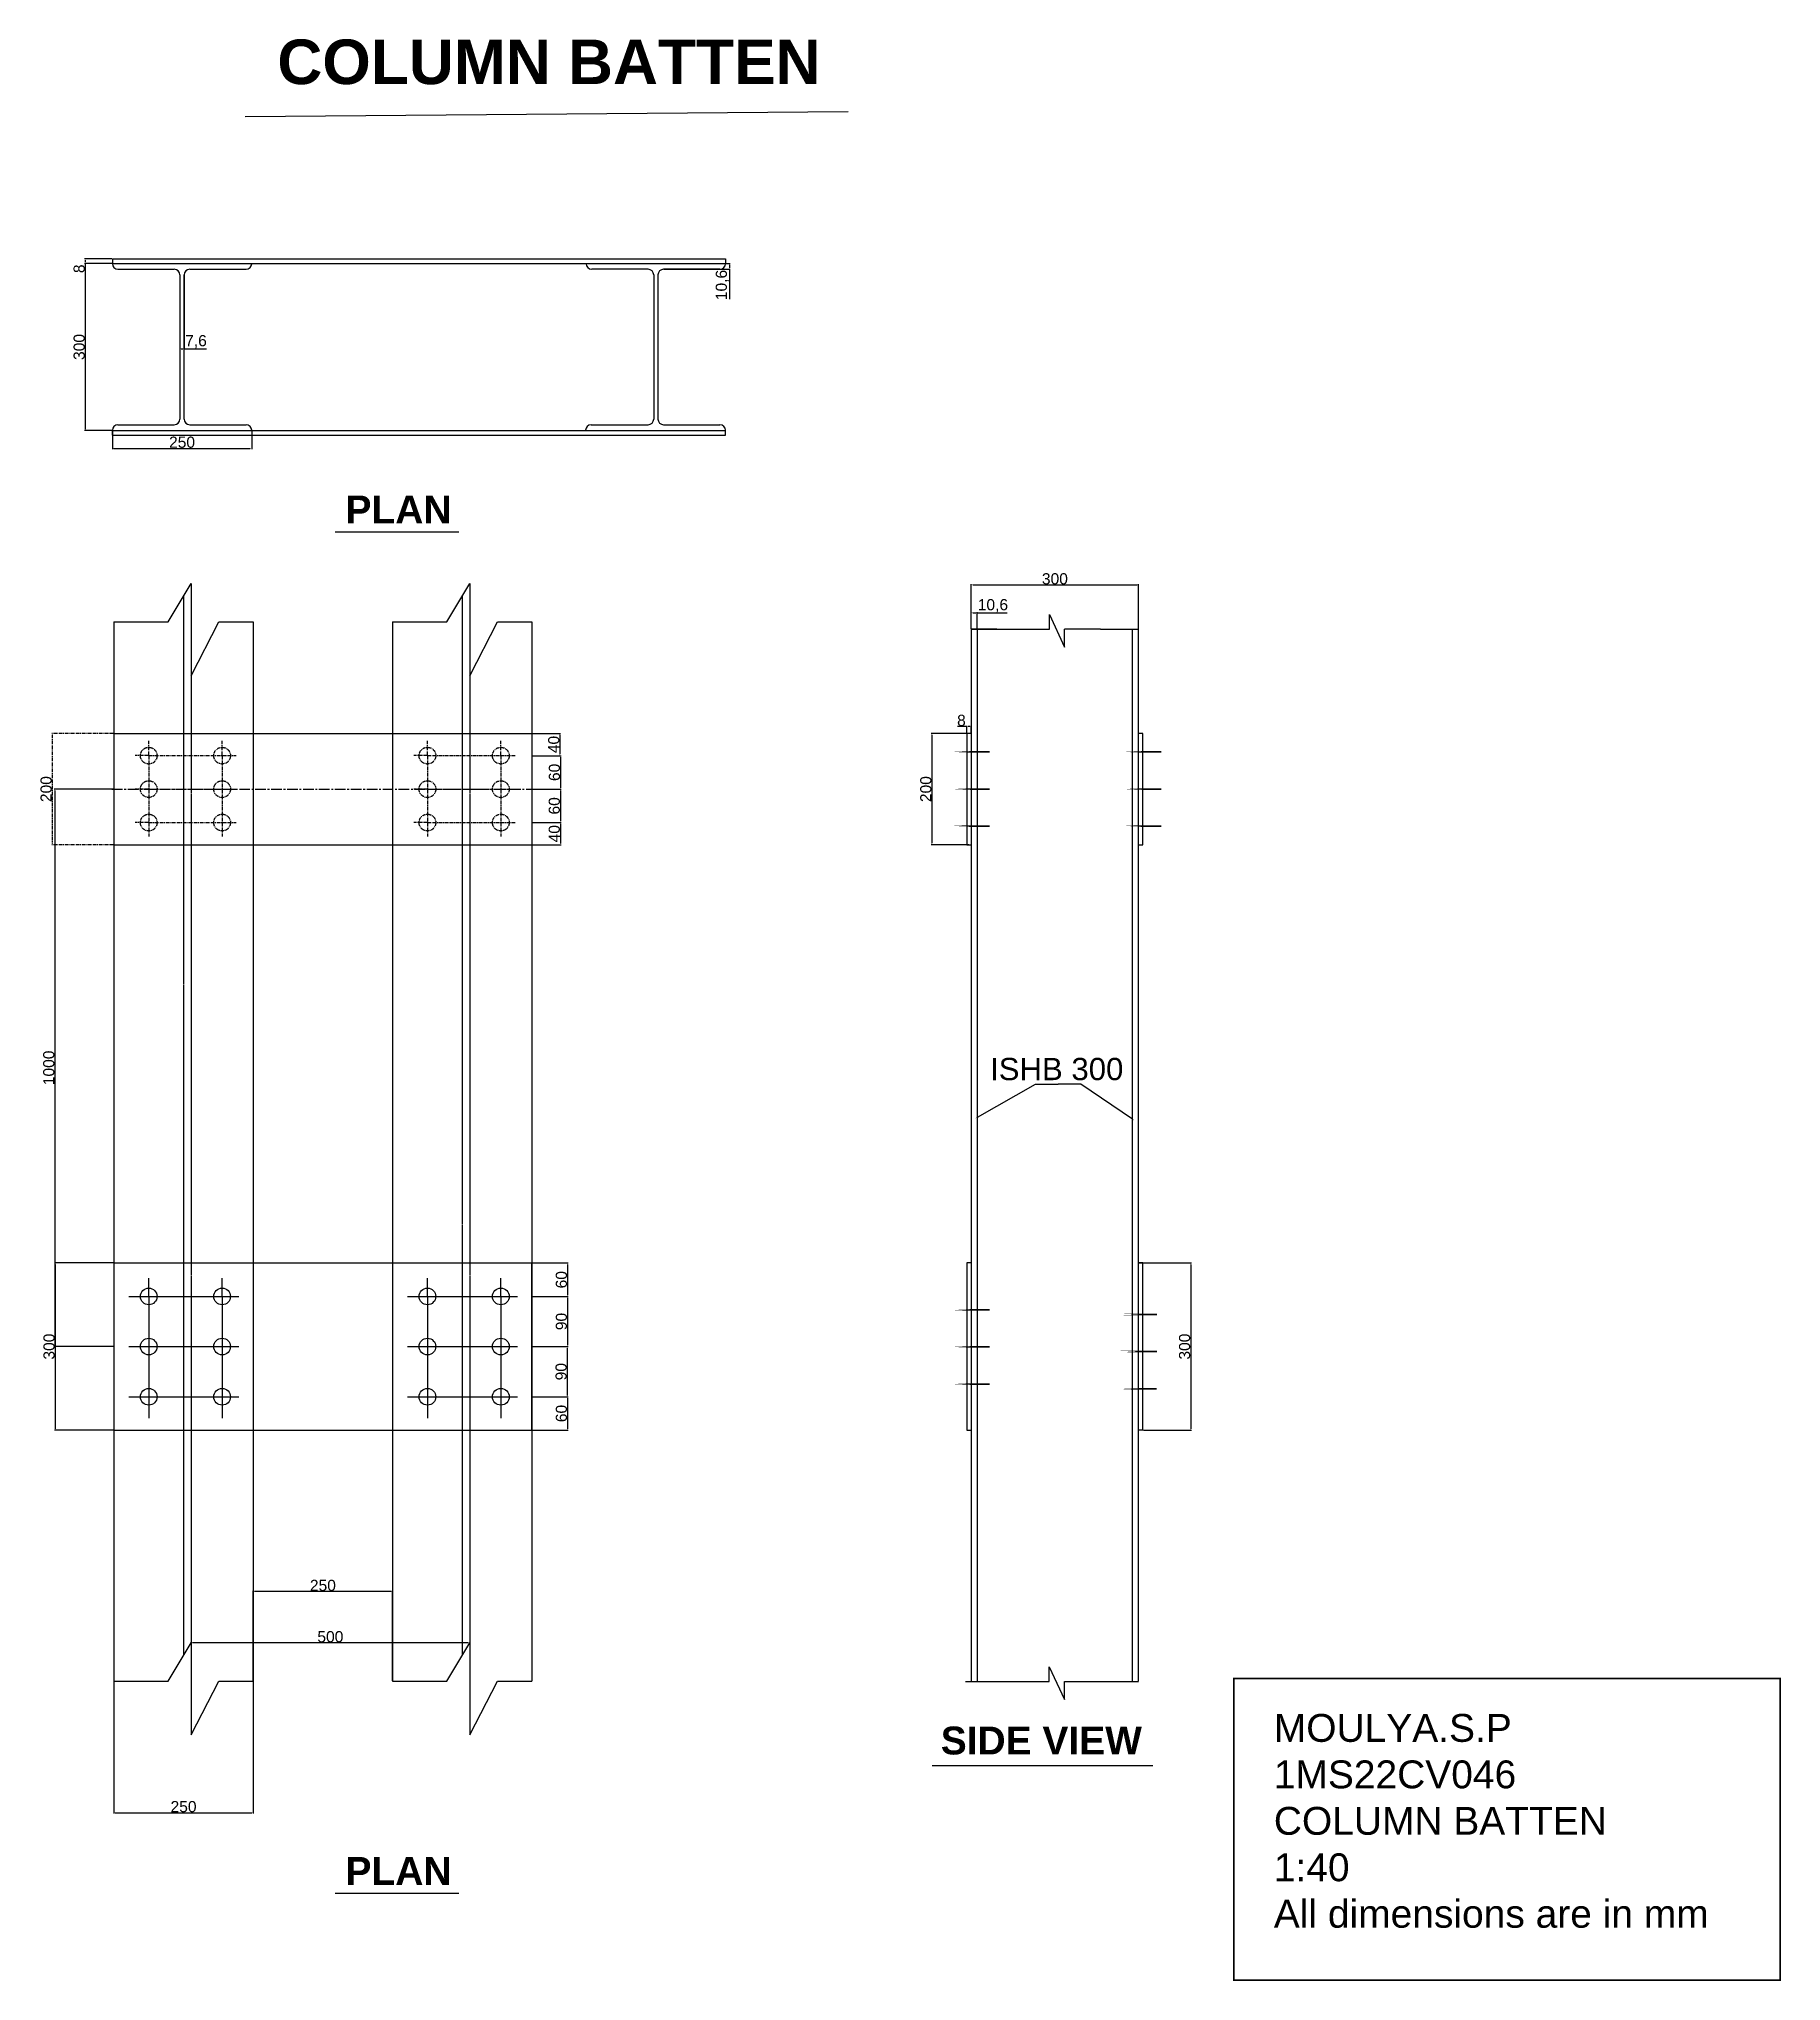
# Model space of a CAD drawing. Header units: millimetres. Extents: x 8616 to 52725, y 6697 to 10698.
# Drawn here: x 14877 to 18003, y 6913 to 10397 of the extents above; entities that cross this region are included whole.
import ezdxf
from ezdxf import colors
from ezdxf.entities.mleader import LeaderData, LeaderLine
from ezdxf.math import Vec2, Vec3

# ---------------------------------------------------------------- set-up
doc = ezdxf.new("R2010")
doc.units = ezdxf.units.MM
for name, pattern in [('ACAD_ISO02W100', [15, 12, -3]), ('CENTER', [50.8, 31.75, -6.35, 6.35, -6.35]), ('CENTER2', [28.575, 19.05, -3.175, 3.175, -3.175])]:
    doc.linetypes.add(name, pattern=pattern)
doc.layers.add('BEAM', color=255, linetype='Continuous')
doc.styles.get("Standard").update_dxf_attribs({"font": 'arial.ttf'})
doc.dimstyles.new('ISO-25', dxfattribs={"dimtxt": 20, "dimasz": 2.5, "dimexe": 1.25, "dimexo": 0.625, "dimtad": 1, "dimtxsty": 'Standard', "dimcen": 2.5, "dimadec": 0, "dimazin": 0, "dimtfac": 1, "dimtmove": 0, "dimatfit": 3, "dimfxl": 1, "dimarcsym": 0})

msp = doc.modelspace()

# ---------------------------------------------------------------- texts
at = {"ltscale": 0.8, "insert": (15304.705, 10395.437), "char_height": 80, "attachment_point": 1}
msp.add_mtext_dynamic_manual_height_columns('{\\fArial|b1|i0|c0|p34;COLUMN BATTEN }', width=3619.00866, gutter_width=12.5, heights=[0], dxfattribs=at)
at = {"ltscale": 0.2, "attachment_point": 1}
for s, width, insert, char_height in [('{\\fArial|b1|i0|c0|p34;PLAN}', 732.18672, (15426.947, 9577.337), 50), ('\\pxtc0;ISHB 300', 285.15829, (16583.316, 8568.723), 40), ('{\\fArial|b1|i0|c0|p34;SIDE VIEW}', 732.18672, (16494.822, 7369.227), 50), ('{\\fArial|b1|i0|c0|p34;PLAN}', 732.18672, (15426.947, 7135.272), 50)]:
    msp.add_mtext_dynamic_manual_height_columns(s, width=width, gutter_width=12.5, heights=[0], dxfattribs=dict(at, insert=insert, char_height=char_height))
at = {"layer": 'BEAM', "color": 18, "lineweight": 0, "true_color": 0x000000, "insert": (17092.342, 7391.859), "char_height": 50, "attachment_point": 1}
msp.add_mtext_dynamic_manual_height_columns('{\\C0;MOULYA.S.P\\P1MS22CV046\\PCOLUMN BATTEN\\P1:40\\PAll dimensions are in mm}', width=1622.67298, gutter_width=50, heights=[0], dxfattribs=at)

# ---------------------------------------------------------------- blocks, each defined once
blk = doc.blocks.new('*D25')
at = {"color": 0, "lineweight": -2, "ltscale": 0.8, "transparency": 16777216}
for p, q in [((15008.7, 9693.3), (15008.7, 9660.9)), ((15258.7, 9693.3), (15258.7, 9660.9)), ((15011.2, 9662.1), (15256.2, 9662.1))]:
    blk.add_line(p, q, dxfattribs=at)
at = {"color": 0, "ltscale": 0.8, "transparency": 16777216}
for points in [[(15011.2, 9662.5), (15011.2, 9661.7), (15008.7, 9662.1)], [(15256.2, 9662.5), (15256.2, 9661.7), (15258.7, 9662.1)]]:
    blk.add_solid(points, dxfattribs=at)
at = {"layer": 'Defpoints', "color": 0, "ltscale": 0.8, "transparency": 16777216}
for p in [(15008.7, 9693.9), (15258.7, 9693.9), (15258.7, 9662.1)]:
    blk.add_point(p, dxfattribs=at)
at = {"color": 0, "ltscale": 0.8, "transparency": 16777216, "insert": (15133.7, 9673), "char_height": 20, "attachment_point": 5}
blk.add_mtext('250', dxfattribs=at)
blk = doc.blocks.new('*D26')
at = {"color": 0, "lineweight": -2, "ltscale": 0.8, "transparency": 16777216}
for p, q in [((15008, 9993.9), (14958.8, 9993.9)), ((14960.1, 9991.4), (14960.1, 9696.4)), ((15008, 9693.9), (14958.8, 9693.9))]:
    blk.add_line(p, q, dxfattribs=at)
at = {"color": 0, "ltscale": 0.8, "transparency": 16777216}
for points in [[(14959.7, 9991.4), (14960.5, 9991.4), (14960.1, 9993.9)], [(14959.7, 9696.4), (14960.5, 9696.4), (14960.1, 9693.9)]]:
    blk.add_solid(points, dxfattribs=at)
at = {"layer": 'Defpoints', "color": 0, "ltscale": 0.8, "transparency": 16777216}
for p in [(15008.7, 9993.9), (14960.1, 9693.9), (15008.7, 9693.9)]:
    blk.add_point(p, dxfattribs=at)
at = {"color": 0, "ltscale": 0.8, "transparency": 16777216, "insert": (14949.2, 9843.9), "char_height": 20, "attachment_point": 5, "rotation": 90}
blk.add_mtext('300', dxfattribs=at)
blk = doc.blocks.new('*D27')
at = {"color": 0, "lineweight": -2, "ltscale": 0.8, "transparency": 16777216}
for p, q in [((15008, 10001.9), (14958.8, 10001.9)), ((14960.1, 9999.4), (14960.1, 9996.4)), ((15008, 9993.9), (14958.8, 9993.9)), ((14960.1, 9993.9), (14960.1, 9977))]:
    blk.add_line(p, q, dxfattribs=at)
at = {"color": 0, "ltscale": 0.8, "transparency": 16777216}
for points in [[(14959.7, 9999.4), (14960.5, 9999.4), (14960.1, 10001.9)], [(14959.7, 9996.4), (14960.5, 9996.4), (14960.1, 9993.9)]]:
    blk.add_solid(points, dxfattribs=at)
at = {"layer": 'Defpoints', "color": 0, "ltscale": 0.8, "transparency": 16777216}
for p in [(15008.7, 10001.9), (14960.1, 9993.9), (15008.7, 9993.9)]:
    blk.add_point(p, dxfattribs=at)
at = {"color": 0, "ltscale": 0.8, "transparency": 16777216, "insert": (14949.2, 9984.2), "char_height": 20, "attachment_point": 5, "rotation": 90}
blk.add_mtext('8', dxfattribs=at)
blk = doc.blocks.new('*D28')
at = {"color": 0, "lineweight": -2, "ltscale": 0.8, "transparency": 16777216}
for p, q in [((15129.9, 9972.7), (15129.9, 9839.5)), ((15137.5, 9972.7), (15137.5, 9839.5)), ((15132.4, 9840.8), (15135, 9840.8)), ((15137.5, 9840.8), (15177.4, 9840.8))]:
    blk.add_line(p, q, dxfattribs=at)
at = {"color": 0, "ltscale": 0.8, "transparency": 16777216}
for points in [[(15132.4, 9841.2), (15132.4, 9840.3), (15129.9, 9840.8)], [(15135, 9841.2), (15135, 9840.3), (15137.5, 9840.8)]]:
    blk.add_solid(points, dxfattribs=at)
at = {"layer": 'Defpoints', "color": 0, "ltscale": 0.8, "transparency": 16777216}
for p in [(15129.9, 9973.3), (15137.5, 9973.3), (15137.5, 9840.8)]:
    blk.add_point(p, dxfattribs=at)
at = {"color": 0, "ltscale": 0.8, "transparency": 16777216, "insert": (15158.7, 9853.4), "char_height": 20, "attachment_point": 5}
blk.add_mtext('7,6', dxfattribs=at)
blk = doc.blocks.new('*D29')
at = {"color": 0, "lineweight": -2, "ltscale": 0.8, "transparency": 16777216}
for p, q in [((15997.1, 9993.9), (16116.9, 9993.9)), ((15998.1, 9983.3), (16116.9, 9983.3)), ((16115.6, 9991.4), (16115.6, 9985.8)), ((16115.6, 9983.3), (16115.6, 9929.5))]:
    blk.add_line(p, q, dxfattribs=at)
at = {"color": 0, "ltscale": 0.8, "transparency": 16777216}
for points in [[(16115.2, 9991.4), (16116.1, 9991.4), (16115.6, 9993.9)], [(16115.2, 9985.8), (16116.1, 9985.8), (16115.6, 9983.3)]]:
    blk.add_solid(points, dxfattribs=at)
at = {"layer": 'Defpoints', "color": 0, "ltscale": 0.8, "transparency": 16777216}
for p in [(15996.5, 9993.9), (15997.5, 9983.3), (16115.6, 9983.3)]:
    blk.add_point(p, dxfattribs=at)
at = {"color": 0, "ltscale": 0.8, "transparency": 16777216, "insert": (16103, 9955.1), "char_height": 20, "attachment_point": 5, "rotation": 90}
blk.add_mtext('10,6', dxfattribs=at)
blk = doc.blocks.new('*D30')
at = {"color": 0, "lineweight": -2, "ltscale": 0.2, "transparency": 16777216}
for p, q in [((16549.6, 9338.6), (16549.6, 9418.4)), ((16552.1, 9417.2), (16847.1, 9417.2)), ((16849.6, 9338.6), (16849.6, 9418.4))]:
    blk.add_line(p, q, dxfattribs=at)
at = {"color": 0, "ltscale": 0.2, "transparency": 16777216}
for points in [[(16552.1, 9417.6), (16552.1, 9416.8), (16549.6, 9417.2)], [(16847.1, 9417.6), (16847.1, 9416.8), (16849.6, 9417.2)]]:
    blk.add_solid(points, dxfattribs=at)
at = {"layer": 'Defpoints', "color": 0, "ltscale": 0.2, "transparency": 16777216}
for p in [(16849.6, 9417.2), (16549.6, 9338), (16849.6, 9338)]:
    blk.add_point(p, dxfattribs=at)
at = {"color": 0, "ltscale": 0.2, "transparency": 16777216, "insert": (16699.6, 9428), "char_height": 20, "attachment_point": 5}
blk.add_mtext('300', dxfattribs=at)
blk = doc.blocks.new('*D31')
at = {"color": 0, "linetype": 'ACAD_ISO02W100', "lineweight": -2, "ltscale": 0.2, "transparency": 16777216}
for p, q in [((16541, 9150.8), (16477.7, 9150.8)), ((16479, 9148.3), (16479, 8953.3)), ((16545, 8950.8), (16477.7, 8950.8))]:
    blk.add_line(p, q, dxfattribs=at)
at = {"color": 0, "linetype": 'ACAD_ISO02W100', "ltscale": 0.2, "transparency": 16777216}
for points in [[(16478.6, 9148.3), (16479.4, 9148.3), (16479, 9150.8)], [(16478.6, 8953.3), (16479.4, 8953.3), (16479, 8950.8)]]:
    blk.add_solid(points, dxfattribs=at)
at = {"layer": 'Defpoints', "color": 0, "linetype": 'ACAD_ISO02W100', "ltscale": 0.2, "transparency": 16777216}
for p in [(16541.6, 9150.8), (16479, 8950.8), (16545.6, 8950.8)]:
    blk.add_point(p, dxfattribs=at)
at = {"color": 0, "linetype": 'ACAD_ISO02W100', "ltscale": 0.2, "transparency": 16777216, "insert": (16468.1, 9050.8), "char_height": 20, "attachment_point": 5, "rotation": 90}
blk.add_mtext('200', dxfattribs=at)
blk = doc.blocks.new('*D32')
at = {"color": 0, "lineweight": -2, "ltscale": 0.2, "transparency": 16777216}
for p, q in [((16850.3, 8200.8), (16944.5, 8200.8)), ((16943.3, 8198.3), (16943.3, 7903.3)), ((16858.3, 7900.8), (16944.5, 7900.8))]:
    blk.add_line(p, q, dxfattribs=at)
at = {"color": 0, "ltscale": 0.2, "transparency": 16777216}
for points in [[(16942.9, 8198.3), (16943.7, 8198.3), (16943.3, 8200.8)], [(16942.9, 7903.3), (16943.7, 7903.3), (16943.3, 7900.8)]]:
    blk.add_solid(points, dxfattribs=at)
at = {"layer": 'Defpoints', "color": 0, "ltscale": 0.2, "transparency": 16777216}
for p in [(16849.6, 8200.8), (16857.6, 7900.8), (16943.3, 7900.8)]:
    blk.add_point(p, dxfattribs=at)
at = {"color": 0, "ltscale": 0.2, "transparency": 16777216, "insert": (16932.4, 8050.8), "char_height": 20, "attachment_point": 5, "rotation": 90}
blk.add_mtext('300', dxfattribs=at)
blk = doc.blocks.new('*D33')
at = {"color": 0, "lineweight": -2, "ltscale": 0.2, "transparency": 16777216}
for p, q in [((16549.6, 9338.6), (16549.6, 9368.4)), ((16552.1, 9367.2), (16557.7, 9367.2)), ((16560.2, 9338.6), (16560.2, 9368.4)), ((16560.2, 9367.2), (16614, 9367.2))]:
    blk.add_line(p, q, dxfattribs=at)
at = {"color": 0, "ltscale": 0.2, "transparency": 16777216}
for points in [[(16552.1, 9367.6), (16552.1, 9366.7), (16549.6, 9367.2)], [(16557.7, 9367.6), (16557.7, 9366.7), (16560.2, 9367.2)]]:
    blk.add_solid(points, dxfattribs=at)
at = {"layer": 'Defpoints', "color": 0, "ltscale": 0.2, "transparency": 16777216}
for p in [(16549.6, 9338), (16560.2, 9367.2), (16560.2, 9338)]:
    blk.add_point(p, dxfattribs=at)
at = {"color": 0, "ltscale": 0.2, "transparency": 16777216, "insert": (16588.4, 9379.8), "char_height": 20, "attachment_point": 5}
blk.add_mtext('10,6', dxfattribs=at)
blk = doc.blocks.new('*D34')
at = {"color": 0, "lineweight": -2, "ltscale": 0.2, "transparency": 16777216}
for p, q in [((16541.6, 9163.2), (16524.7, 9163.2)), ((16541.6, 9151.5), (16541.6, 9164.4)), ((16547.1, 9163.2), (16544.1, 9163.2)), ((16549.6, 9151.5), (16549.6, 9164.4))]:
    blk.add_line(p, q, dxfattribs=at)
at = {"color": 0, "ltscale": 0.2, "transparency": 16777216}
for points in [[(16544.1, 9163.6), (16544.1, 9162.8), (16541.6, 9163.2)], [(16547.1, 9163.6), (16547.1, 9162.8), (16549.6, 9163.2)]]:
    blk.add_solid(points, dxfattribs=at)
at = {"layer": 'Defpoints', "color": 0, "ltscale": 0.2, "transparency": 16777216}
for p in [(16541.6, 9163.2), (16541.6, 9150.8), (16549.6, 9150.8)]:
    blk.add_point(p, dxfattribs=at)
at = {"color": 0, "ltscale": 0.2, "transparency": 16777216, "insert": (16531.9, 9174), "char_height": 20, "attachment_point": 5}
blk.add_mtext('8', dxfattribs=at)
blk = doc.blocks.new('*D35')
at = {"color": 0, "lineweight": -2, "ltscale": 0.2, "transparency": 16777216}
for p, q in [((15762, 9150.8), (15812.7, 9150.8)), ((15811.4, 9148.3), (15811.4, 9113.3)), ((15762, 9110.8), (15812.7, 9110.8))]:
    blk.add_line(p, q, dxfattribs=at)
at = {"color": 0, "ltscale": 0.2, "transparency": 16777216}
for points in [[(15811, 9148.3), (15811.9, 9148.3), (15811.4, 9150.8)], [(15811, 9113.3), (15811.9, 9113.3), (15811.4, 9110.8)]]:
    blk.add_solid(points, dxfattribs=at)
at = {"layer": 'Defpoints', "color": 0, "ltscale": 0.2, "transparency": 16777216}
for p in [(15761.4, 9150.8), (15761.4, 9110.8), (15811.4, 9110.8)]:
    blk.add_point(p, dxfattribs=at)
at = {"color": 0, "ltscale": 0.2, "transparency": 16777216, "insert": (15800.6, 9130.8), "char_height": 20, "attachment_point": 5, "rotation": 90}
blk.add_mtext('40', dxfattribs=at)
blk = doc.blocks.new('*D36')
at = {"color": 0, "lineweight": -2, "ltscale": 0.2, "transparency": 16777216}
for p, q in [((15762, 9110.8), (15813.9, 9110.8)), ((15812.7, 9108.3), (15812.7, 9053.3)), ((15762, 9050.8), (15813.9, 9050.8))]:
    blk.add_line(p, q, dxfattribs=at)
at = {"color": 0, "ltscale": 0.2, "transparency": 16777216}
for points in [[(15812.3, 9108.3), (15813.1, 9108.3), (15812.7, 9110.8)], [(15812.3, 9053.3), (15813.1, 9053.3), (15812.7, 9050.8)]]:
    blk.add_solid(points, dxfattribs=at)
at = {"layer": 'Defpoints', "color": 0, "ltscale": 0.2, "transparency": 16777216}
for p in [(15761.4, 9110.8), (15761.4, 9050.8), (15812.7, 9050.8)]:
    blk.add_point(p, dxfattribs=at)
at = {"color": 0, "ltscale": 0.2, "transparency": 16777216, "insert": (15801.8, 9080.8), "char_height": 20, "attachment_point": 5, "rotation": 90}
blk.add_mtext('60', dxfattribs=at)
blk = doc.blocks.new('*D37')
at = {"color": 0, "lineweight": -2, "ltscale": 0.2, "transparency": 16777216}
for p, q in [((15762, 9050.8), (15813.7, 9050.8)), ((15812.4, 9048.3), (15812.4, 8993.3)), ((15762, 8990.8), (15813.7, 8990.8))]:
    blk.add_line(p, q, dxfattribs=at)
at = {"color": 0, "ltscale": 0.2, "transparency": 16777216}
for points in [[(15812, 9048.3), (15812.8, 9048.3), (15812.4, 9050.8)], [(15812, 8993.3), (15812.8, 8993.3), (15812.4, 8990.8)]]:
    blk.add_solid(points, dxfattribs=at)
at = {"layer": 'Defpoints', "color": 0, "ltscale": 0.2, "transparency": 16777216}
for p in [(15761.4, 9050.8), (15761.4, 8990.8), (15812.4, 8990.8)]:
    blk.add_point(p, dxfattribs=at)
at = {"color": 0, "ltscale": 0.2, "transparency": 16777216, "insert": (15801.6, 9020.8), "char_height": 20, "attachment_point": 5, "rotation": 90}
blk.add_mtext('60', dxfattribs=at)
blk = doc.blocks.new('*D38')
at = {"color": 0, "lineweight": -2, "ltscale": 0.2, "transparency": 16777216}
for p, q in [((15762, 8990.8), (15813.7, 8990.8)), ((15812.4, 8988.3), (15812.4, 8953.3)), ((15762, 8950.8), (15813.7, 8950.8))]:
    blk.add_line(p, q, dxfattribs=at)
at = {"color": 0, "ltscale": 0.2, "transparency": 16777216}
for points in [[(15812, 8988.3), (15812.8, 8988.3), (15812.4, 8990.8)], [(15812, 8953.3), (15812.8, 8953.3), (15812.4, 8950.8)]]:
    blk.add_solid(points, dxfattribs=at)
at = {"layer": 'Defpoints', "color": 0, "ltscale": 0.2, "transparency": 16777216}
for p in [(15761.4, 8990.8), (15761.4, 8950.8), (15812.4, 8950.8)]:
    blk.add_point(p, dxfattribs=at)
at = {"color": 0, "ltscale": 0.2, "transparency": 16777216, "insert": (15801.6, 8970.8), "char_height": 20, "attachment_point": 5, "rotation": 90}
blk.add_mtext('40', dxfattribs=at)
blk = doc.blocks.new('*D39')
at = {"color": 0, "lineweight": -2, "ltscale": 0.2, "transparency": 16777216}
for p, q in [((15762, 8200.8), (15826.4, 8200.8)), ((15825.1, 8198.3), (15825.1, 8143.3)), ((15762, 8140.8), (15826.4, 8140.8))]:
    blk.add_line(p, q, dxfattribs=at)
at = {"color": 0, "ltscale": 0.2, "transparency": 16777216}
for points in [[(15824.7, 8198.3), (15825.5, 8198.3), (15825.1, 8200.8)], [(15824.7, 8143.3), (15825.5, 8143.3), (15825.1, 8140.8)]]:
    blk.add_solid(points, dxfattribs=at)
at = {"layer": 'Defpoints', "color": 0, "ltscale": 0.2, "transparency": 16777216}
for p in [(15761.4, 8200.8), (15761.4, 8140.8), (15825.1, 8140.8)]:
    blk.add_point(p, dxfattribs=at)
at = {"color": 0, "ltscale": 0.2, "transparency": 16777216, "insert": (15814.3, 8170.8), "char_height": 20, "attachment_point": 5, "rotation": 90}
blk.add_mtext('60', dxfattribs=at)
blk = doc.blocks.new('*D40')
at = {"color": 0, "lineweight": -2, "ltscale": 0.2, "transparency": 16777216}
for p, q in [((15762, 8140.8), (15826.4, 8140.8)), ((15825.1, 8138.3), (15825.1, 8053.3)), ((15762, 8050.8), (15826.4, 8050.8))]:
    blk.add_line(p, q, dxfattribs=at)
at = {"color": 0, "ltscale": 0.2, "transparency": 16777216}
for points in [[(15824.7, 8138.3), (15825.5, 8138.3), (15825.1, 8140.8)], [(15824.7, 8053.3), (15825.5, 8053.3), (15825.1, 8050.8)]]:
    blk.add_solid(points, dxfattribs=at)
at = {"layer": 'Defpoints', "color": 0, "ltscale": 0.2, "transparency": 16777216}
for p in [(15761.4, 8140.8), (15761.4, 8050.8), (15825.1, 8050.8)]:
    blk.add_point(p, dxfattribs=at)
at = {"color": 0, "ltscale": 0.2, "transparency": 16777216, "insert": (15814.3, 8095.8), "char_height": 20, "attachment_point": 5, "rotation": 90}
blk.add_mtext('90', dxfattribs=at)
blk = doc.blocks.new('*D41')
at = {"color": 0, "lineweight": -2, "ltscale": 0.2, "transparency": 16777216}
for p, q in [((15762, 8050.8), (15825.9, 8050.8)), ((15824.7, 8048.3), (15824.7, 7963.3)), ((15762, 7960.8), (15825.9, 7960.8))]:
    blk.add_line(p, q, dxfattribs=at)
at = {"color": 0, "ltscale": 0.2, "transparency": 16777216}
for points in [[(15824.2, 8048.3), (15825.1, 8048.3), (15824.7, 8050.8)], [(15824.2, 7963.3), (15825.1, 7963.3), (15824.7, 7960.8)]]:
    blk.add_solid(points, dxfattribs=at)
at = {"layer": 'Defpoints', "color": 0, "ltscale": 0.2, "transparency": 16777216}
for p in [(15761.4, 8050.8), (15761.4, 7960.8), (15824.7, 7960.8)]:
    blk.add_point(p, dxfattribs=at)
at = {"color": 0, "ltscale": 0.2, "transparency": 16777216, "insert": (15813.8, 8005.8), "char_height": 20, "attachment_point": 5, "rotation": 90}
blk.add_mtext('90', dxfattribs=at)
blk = doc.blocks.new('*D42')
at = {"color": 0, "lineweight": -2, "ltscale": 0.2, "transparency": 16777216}
for p, q in [((15762, 7960.8), (15826.3, 7960.8)), ((15825.1, 7958.3), (15825.1, 7903.3)), ((15762, 7900.8), (15826.3, 7900.8))]:
    blk.add_line(p, q, dxfattribs=at)
at = {"color": 0, "ltscale": 0.2, "transparency": 16777216}
for points in [[(15824.7, 7958.3), (15825.5, 7958.3), (15825.1, 7960.8)], [(15824.7, 7903.3), (15825.5, 7903.3), (15825.1, 7900.8)]]:
    blk.add_solid(points, dxfattribs=at)
at = {"layer": 'Defpoints', "color": 0, "ltscale": 0.2, "transparency": 16777216}
for p in [(15761.4, 7960.8), (15761.4, 7900.8), (15825.1, 7900.8)]:
    blk.add_point(p, dxfattribs=at)
at = {"color": 0, "ltscale": 0.2, "transparency": 16777216, "insert": (15814.3, 7930.8), "char_height": 20, "attachment_point": 5, "rotation": 90}
blk.add_mtext('60', dxfattribs=at)
blk = doc.blocks.new('*D43')
at = {"color": 0, "lineweight": -2, "ltscale": 0.2, "transparency": 16777216}
for p, q in [((15011.4, 7450.2), (15011.4, 7213.4)), ((15261.4, 7450.2), (15261.4, 7213.4)), ((15013.9, 7214.7), (15258.9, 7214.7))]:
    blk.add_line(p, q, dxfattribs=at)
at = {"color": 0, "ltscale": 0.2, "transparency": 16777216}
for points in [[(15013.9, 7215.1), (15013.9, 7214.3), (15011.4, 7214.7)], [(15258.9, 7215.1), (15258.9, 7214.3), (15261.4, 7214.7)]]:
    blk.add_solid(points, dxfattribs=at)
at = {"layer": 'Defpoints', "color": 0, "ltscale": 0.2, "transparency": 16777216}
for p in [(15011.4, 7450.8), (15261.4, 7450.8), (15261.4, 7214.7)]:
    blk.add_point(p, dxfattribs=at)
at = {"color": 0, "ltscale": 0.2, "transparency": 16777216, "insert": (15136.4, 7225.5), "char_height": 20, "attachment_point": 5}
blk.add_mtext('250', dxfattribs=at)
blk = doc.blocks.new('*U44')
at = {"color": 0, "linetype": 'ACAD_ISO02W100', "ltscale": 0.2, "transparency": 16777216}
blk.add_line((0, 996.1), (0, -903.8), dxfattribs=at)
blk = doc.blocks.new('*U45')
at = {"color": 0, "linetype": 'ACAD_ISO02W100', "ltscale": 0.2, "transparency": 16777216}
blk.add_line((0, 995.8), (0, -903.9), dxfattribs=at)
blk = doc.blocks.new('*U46')
at = {"color": 0, "linetype": 'ACAD_ISO02W100', "ltscale": 0.2, "transparency": 16777216}
blk.add_line((0, 995.8), (0, -903.9), dxfattribs=at)
blk = doc.blocks.new('*U47')
at = {"color": 0, "linetype": 'ACAD_ISO02W100', "ltscale": 0.2, "transparency": 16777216}
blk.add_line((0, 995.8), (0, -903.9), dxfattribs=at)
blk = doc.blocks.new('*D48')
at = {"color": 0, "linetype": 'CENTER', "lineweight": -2, "ltscale": 0.2, "transparency": 16777216}
for p, q in [((15010.8, 9150.8), (14899.5, 9150.8)), ((14900.8, 9148.3), (14900.8, 8953.3)), ((15010.8, 8950.8), (14899.5, 8950.8))]:
    blk.add_line(p, q, dxfattribs=at)
at = {"color": 0, "linetype": 'CENTER', "ltscale": 0.2, "transparency": 16777216}
for points in [[(14900.3, 9148.3), (14901.2, 9148.3), (14900.8, 9150.8)], [(14900.3, 8953.3), (14901.2, 8953.3), (14900.8, 8950.8)]]:
    blk.add_solid(points, dxfattribs=at)
at = {"layer": 'Defpoints', "color": 0, "linetype": 'CENTER', "ltscale": 0.2, "transparency": 16777216}
for p in [(15011.4, 9150.8), (14900.8, 8950.8), (15011.4, 8950.8)]:
    blk.add_point(p, dxfattribs=at)
at = {"color": 0, "linetype": 'CENTER', "ltscale": 0.2, "transparency": 16777216, "insert": (14889.9, 9050.8), "char_height": 20, "attachment_point": 5, "rotation": 90}
blk.add_mtext('200', dxfattribs=at)
blk = doc.blocks.new('*U49')
at = {"color": 0, "linetype": 'CENTER2', "transparency": 16777216}
blk.add_line((-378.5, 0), (378.5, 0), dxfattribs=at)
blk = doc.blocks.new('*D50')
at = {"color": 0, "lineweight": -2, "ltscale": 0.2, "transparency": 16777216}
for p, q in [((15010.8, 9050.8), (14904.3, 9050.8)), ((14905.6, 9048.3), (14905.6, 8053.3)), ((15010.8, 8050.8), (14904.3, 8050.8))]:
    blk.add_line(p, q, dxfattribs=at)
at = {"color": 0, "ltscale": 0.2, "transparency": 16777216}
for points in [[(14905.2, 9048.3), (14906, 9048.3), (14905.6, 9050.8)], [(14905.2, 8053.3), (14906, 8053.3), (14905.6, 8050.8)]]:
    blk.add_solid(points, dxfattribs=at)
at = {"layer": 'Defpoints', "color": 0, "ltscale": 0.2, "transparency": 16777216}
for p in [(15011.4, 9050.8), (14905.6, 8050.8), (15011.4, 8050.8)]:
    blk.add_point(p, dxfattribs=at)
at = {"color": 0, "ltscale": 0.2, "transparency": 16777216, "insert": (14894.7, 8550.8), "char_height": 20, "attachment_point": 5, "rotation": 90}
blk.add_mtext('1000', dxfattribs=at)
blk = doc.blocks.new('*D51')
at = {"color": 0, "lineweight": -2, "ltscale": 0.2, "transparency": 16777216}
for p, q in [((15010.8, 8200.8), (14904.8, 8200.8)), ((14906, 8198.3), (14906, 7903.3)), ((15010.8, 7900.8), (14904.8, 7900.8))]:
    blk.add_line(p, q, dxfattribs=at)
at = {"color": 0, "ltscale": 0.2, "transparency": 16777216}
for points in [[(14905.6, 8198.3), (14906.4, 8198.3), (14906, 8200.8)], [(14905.6, 7903.3), (14906.4, 7903.3), (14906, 7900.8)]]:
    blk.add_solid(points, dxfattribs=at)
at = {"layer": 'Defpoints', "color": 0, "ltscale": 0.2, "transparency": 16777216}
for p in [(15011.4, 8200.8), (14906, 7900.8), (15011.4, 7900.8)]:
    blk.add_point(p, dxfattribs=at)
at = {"color": 0, "ltscale": 0.2, "transparency": 16777216, "insert": (14895.2, 8050.8), "char_height": 20, "attachment_point": 5, "rotation": 90}
blk.add_mtext('300', dxfattribs=at)
blk = doc.blocks.new('*D52')
at = {"color": 0, "lineweight": -2, "ltscale": 0.2, "transparency": 16777216}
for p, q in [((15261.4, 7451.5), (15261.4, 7612.8)), ((15508.9, 7611.5), (15263.9, 7611.5)), ((15511.4, 7451.5), (15511.4, 7612.8))]:
    blk.add_line(p, q, dxfattribs=at)
at = {"color": 0, "ltscale": 0.2, "transparency": 16777216}
for points in [[(15263.9, 7612), (15263.9, 7611.1), (15261.4, 7611.5)], [(15508.9, 7612), (15508.9, 7611.1), (15511.4, 7611.5)]]:
    blk.add_solid(points, dxfattribs=at)
at = {"layer": 'Defpoints', "color": 0, "ltscale": 0.2, "transparency": 16777216}
for p in [(15261.4, 7611.5), (15261.4, 7450.8), (15511.4, 7450.8)]:
    blk.add_point(p, dxfattribs=at)
at = {"color": 0, "ltscale": 0.2, "transparency": 16777216, "insert": (15386.4, 7622.4), "char_height": 20, "attachment_point": 5}
blk.add_mtext('250', dxfattribs=at)
blk = doc.blocks.new('*D53')
at = {"color": 0, "lineweight": -2, "ltscale": 0.2, "transparency": 16777216}
for p, q in [((15149.8, 7520.1), (15149.8, 7520.7)), ((15647.3, 7519.5), (15152.3, 7519.5)), ((15649.8, 7518.8), (15649.8, 7518.2))]:
    blk.add_line(p, q, dxfattribs=at)
at = {"color": 0, "ltscale": 0.2, "transparency": 16777216}
for points in [[(15152.3, 7519.9), (15152.3, 7519.1), (15149.8, 7519.5)], [(15647.3, 7519.9), (15647.3, 7519.1), (15649.8, 7519.5)]]:
    blk.add_solid(points, dxfattribs=at)
at = {"layer": 'Defpoints', "color": 0, "ltscale": 0.2, "transparency": 16777216}
for p in [(15149.8, 7519.5), (15149.8, 7519.5), (15649.8, 7519.5)]:
    blk.add_point(p, dxfattribs=at)
at = {"color": 0, "ltscale": 0.2, "transparency": 16777216, "insert": (15399.8, 7530.3), "char_height": 20, "attachment_point": 5}
blk.add_mtext('500', dxfattribs=at)

# ---------------------------------------------------------------- dimensions: what is measured, and where the dimension line sits
at = {"ltscale": 0.8}
for base, p1, p2, picture, middle in [((14960.075, 9993.887), (15008.663, 10001.887), (15008.663, 9993.887), '*D27', (14949.238, 9984.172)), ((14960.075, 9693.887), (15008.663, 9993.887), (15008.663, 9693.887), '*D26', (14949.232, 9843.887)), ((16115.636, 9983.287), (15996.485, 9993.887), (15997.463, 9983.287), '*D29', (16102.992, 9955.134))]:
    dim = msp.add_linear_dim(base=base, p1=p1, p2=p2, angle=90, dimstyle='ISO-25', dxfattribs=at)
    dim.commit()
    dim.dimension.update_dxf_attribs({"geometry": picture, "text_midpoint": middle})
for base, p1, p2, picture, middle in [((15137.463, 9840.754), (15129.863, 9973.287), (15137.463, 9973.287), '*D28', (15158.706, 9853.398)), ((15258.663, 9662.121), (15008.663, 9693.887), (15258.663, 9693.887), '*D25', (15133.663, 9672.958))]:
    dim = msp.add_linear_dim(base=base, p1=p1, p2=p2, dimstyle='ISO-25', dxfattribs=at)
    dim.commit()
    dim.dimension.update_dxf_attribs({"geometry": picture, "text_midpoint": middle})
at = {"ltscale": 0.2}
for base, p1, p2, picture, middle in [((16849.643, 9417.172), (16549.643, 9337.987), (16849.643, 9337.987), '*D30', (16699.643, 9428.016)), ((16560.243, 9367.15), (16549.643, 9337.987), (16560.243, 9337.987), '*D33', (16588.395, 9379.794)), ((16541.643, 9163.189), (16549.643, 9150.842), (16541.643, 9150.842), '*D34', (16531.928, 9174.026)), ((15261.407, 7611.54), (15511.407, 7450.842), (15261.407, 7450.842), '*D52', (15386.407, 7622.377)), ((15149.842, 7519.471), (15649.842, 7519.471), (15149.842, 7519.471), '*D53', (15399.842, 7530.307)), ((15261.407, 7214.68), (15011.407, 7450.842), (15261.407, 7450.842), '*D43', (15136.407, 7225.517))]:
    dim = msp.add_linear_dim(base=base, p1=p1, p2=p2, dimstyle='ISO-25', dxfattribs=at)
    dim.commit()
    dim.dimension.update_dxf_attribs({"geometry": picture, "text_midpoint": middle})
at = {"linetype": 'CENTER', "ltscale": 0.2}
dim = msp.add_linear_dim(base=(14900.755, 8950.842), p1=(15011.407, 9150.842), p2=(15011.407, 8950.842), angle=90, dimstyle='ISO-25', dxfattribs=at)
dim.commit()
dim.dimension.update_dxf_attribs({"geometry": '*D48', "text_midpoint": (14889.918, 9050.842)})
at = {"ltscale": 0.2}
for base, p1, p2, picture, middle in [((15811.436, 9110.842), (15761.407, 9150.842), (15761.407, 9110.842), '*D35', (15800.6, 9130.842)), ((15812.686, 9050.842), (15761.407, 9110.842), (15761.407, 9050.842), '*D36', (15801.85, 9080.842)), ((14905.583, 8050.842), (15011.407, 9050.842), (15011.407, 8050.842), '*D50', (14894.747, 8550.842)), ((15812.411, 8990.842), (15761.407, 9050.842), (15761.407, 8990.842), '*D37', (15801.575, 9020.842)), ((15812.411, 8950.842), (15761.407, 8990.842), (15761.407, 8950.842), '*D38', (15801.575, 8970.842)), ((14906.019, 7900.842), (15011.407, 8200.842), (15011.407, 7900.842), '*D51', (14895.176, 8050.842)), ((15825.1, 8140.842), (15761.407, 8200.842), (15761.407, 8140.842), '*D39', (15814.264, 8170.842)), ((16943.283, 7900.842), (16849.643, 8200.842), (16857.643, 7900.842), '*D32', (16932.44, 8050.842)), ((15825.128, 8050.842), (15761.407, 8140.842), (15761.407, 8050.842), '*D40', (15814.291, 8095.842)), ((15824.655, 7960.842), (15761.407, 8050.842), (15761.407, 7960.842), '*D41', (15813.818, 8005.842)), ((15825.095, 7900.842), (15761.407, 7960.842), (15761.407, 7900.842), '*D42', (15814.259, 7930.842))]:
    dim = msp.add_linear_dim(base=base, p1=p1, p2=p2, angle=90, dimstyle='ISO-25', dxfattribs=at)
    dim.commit()
    dim.dimension.update_dxf_attribs({"geometry": picture, "text_midpoint": middle})
at = {"linetype": 'ACAD_ISO02W100', "ltscale": 0.2}
dim = msp.add_linear_dim(base=(16478.972, 8950.842), p1=(16541.643, 9150.842), p2=(16545.643, 8950.842), angle=90, dimstyle='ISO-25', dxfattribs=at)
dim.commit()
dim.dimension.update_dxf_attribs({"geometry": '*D31', "text_midpoint": (16468.136, 9050.842)})

# ---------------------------------------------------------------- linework, layer by layer
at = {"ltscale": 0.2}
for p, q in [((15247.104, 10257.531), (16328.956, 10266.393)), ((15408.654, 9512.177), (15630.405, 9512.177)), ((15108.922, 9350.842), (15149.842, 9419.471)), ((15149.842, 9419.471), (15149.842, 9254.133)), ((15608.922, 9350.842), (15649.842, 9419.471)), ((15649.842, 9419.471), (15649.842, 9254.133)), ((15011.407, 9350.842), (15011.407, 7450.842)), ((15011.407, 9350.842), (15108.922, 9350.842)), ((15149.842, 9254.133), (15199.657, 9350.842)), ((15199.657, 9350.842), (15261.407, 9350.842)), ((15261.407, 9350.842), (15261.407, 7450.842)), ((15511.407, 9350.842), (15511.407, 7450.842)), ((15511.407, 9350.842), (15608.922, 9350.842)), ((15649.842, 9254.133), (15699.657, 9350.842)), ((15699.657, 9350.842), (15761.407, 9350.842)), ((15761.407, 9350.842), (15761.407, 7450.842)), ((16595.244, 9337.987), (16689.742, 9337.987)), ((16781.597, 9337.987), (16842.043, 9337.987)), ((16842.043, 9337.987), (16849.643, 9337.987)), ((15149.842, 9254.133), (15149.842, 9254.133)), ((15649.842, 9254.133), (15649.842, 9254.133)), ((15011.407, 9150.842), (15761.407, 9150.842)), ((15011.407, 9150.842), (15011.407, 8950.842)), ((15761.407, 9150.842), (15761.407, 9110.842)), ((16549.643, 9150.842), (16541.643, 9150.842)), ((16541.643, 9150.842), (16541.643, 8950.842)), ((16857.643, 9150.842), (16849.643, 9150.842)), ((16857.643, 8950.842), (16857.643, 9150.842)), ((15761.407, 9110.842), (15761.407, 9050.842)), ((15761.407, 9050.842), (15761.407, 8990.842)), ((15761.407, 8990.842), (15761.407, 8950.842)), ((15011.407, 8950.842), (15761.407, 8950.842)), ((16541.643, 8950.842), (16549.643, 8950.842)), ((16849.643, 8950.842), (16857.643, 8950.842)), ((15011.407, 8200.842), (15761.407, 8200.842)), ((15761.407, 8140.842), (15761.407, 8200.842)), ((16549.643, 8200.842), (16541.643, 8200.842)), ((16541.643, 8200.842), (16541.643, 7900.842)), ((16857.643, 7900.842), (16857.643, 8200.842)), ((15073.907, 8140.842), (15073.907, 8173.522)), ((15205.624, 8140.842), (15205.624, 8173.522)), ((15573.907, 8140.842), (15573.907, 8173.522)), ((15705.624, 8140.842), (15705.624, 8173.522)), ((15038.416, 8140.842), (15235.312, 8140.842)), ((15073.907, 8140.842), (15073.907, 7922.527)), ((15205.624, 8140.842), (15205.624, 7922.527)), ((15538.416, 8140.842), (15735.312, 8140.842)), ((15573.907, 8140.842), (15573.907, 7922.527)), ((15705.624, 8140.842), (15705.624, 7922.527)), ((15761.407, 8050.842), (15761.407, 8140.842)), ((15038.416, 8050.842), (15235.312, 8050.842)), ((15538.416, 8050.842), (15735.312, 8050.842)), ((15761.407, 7960.842), (15761.407, 8050.842)), ((15038.416, 7960.842), (15235.312, 7960.842)), ((15538.416, 7960.842), (15735.312, 7960.842)), ((15761.407, 7900.842), (15761.407, 7960.842)), ((15011.407, 7900.842), (15761.407, 7900.842)), ((16541.643, 7900.842), (16549.643, 7900.842)), ((16857.643, 7900.842), (16849.643, 7900.842)), ((15108.922, 7450.842), (15149.842, 7519.471)), ((15149.842, 7519.471), (15149.842, 7354.133)), ((15608.922, 7450.842), (15649.842, 7519.471)), ((15649.842, 7519.471), (15649.842, 7354.133)), ((15011.407, 7450.842), (15108.922, 7450.842)), ((15149.842, 7354.133), (15199.657, 7450.842)), ((15199.657, 7450.842), (15261.407, 7450.842)), ((15511.407, 7450.842), (15608.922, 7450.842)), ((15649.842, 7354.133), (15699.657, 7450.842)), ((15699.657, 7450.842), (15761.407, 7450.842)), ((16539.043, 7450.298), (16549.643, 7450.298)), ((16549.643, 7450.298), (16622.126, 7450.298)), ((16781.387, 7450.298), (16849.643, 7450.298)), ((15149.842, 7354.133), (15149.842, 7354.133)), ((15649.842, 7354.133), (15649.842, 7354.133)), ((16479.646, 7299.575), (16875.199, 7299.575)), ((15408.654, 7070.111), (15630.405, 7070.111))]:
    msp.add_line(p, q, dxfattribs=at)
at = {"ltscale": 0.8}
for p, q in [((15008.663, 10001.887), (16108.663, 10001.887)), ((15008.663, 10001.887), (15008.663, 9993.887)), ((16108.663, 10001.887), (16108.663, 9993.887)), ((15008.663, 9993.887), (16108.663, 9993.887)), ((15008.663, 9993.887), (15008.663, 9993.287)), ((15018.663, 9983.287), (15119.863, 9983.287)), ((15129.863, 9973.287), (15129.863, 9714.487)), ((15137.463, 9714.487), (15137.463, 9973.287)), ((15147.463, 9983.287), (15248.663, 9983.287)), ((15258.663, 9993.287), (15258.663, 9993.887)), ((15858.663, 9993.287), (15858.663, 9993.887)), ((15969.863, 9983.287), (15868.663, 9983.287)), ((15979.863, 9973.287), (15979.863, 9714.487)), ((15987.463, 9973.287), (15987.463, 9714.487)), ((16098.663, 9983.287), (15997.463, 9983.287)), ((16108.663, 9993.887), (16108.663, 9993.887)), ((16108.663, 9993.887), (16108.663, 9993.287)), ((15008.663, 9693.887), (15008.663, 9694.487)), ((15008.663, 9693.887), (16108.663, 9693.887)), ((15008.663, 9685.887), (15008.663, 9693.887)), ((15008.663, 9693.887), (15008.663, 9693.887)), ((15008.663, 9685.887), (16108.663, 9685.887)), ((15018.663, 9704.487), (15119.863, 9704.487)), ((15147.463, 9704.487), (15248.663, 9704.487)), ((15258.663, 9694.487), (15258.663, 9693.887)), ((15857.614, 9693.887), (15857.614, 9694.487)), ((15867.614, 9704.487), (15969.863, 9704.487)), ((15997.463, 9704.487), (16098.663, 9704.487)), ((16108.663, 9693.887), (16108.663, 9694.487)), ((16108.663, 9685.887), (16108.663, 9693.887))]:
    msp.add_line(p, q, dxfattribs=at)
for p, q in [((16549.643, 9337.987), (16549.643, 7450.842)), ((16595.244, 9337.987), (16549.643, 9337.987)), ((16549.643, 9337.987), (16595.244, 9337.987)), ((16560.243, 9337.987), (16560.243, 7450.298)), ((16689.742, 9337.987), (16689.742, 9364.178)), ((16689.742, 9364.178), (16716.835, 9305.549)), ((16781.597, 9337.987), (16716.835, 9337.987)), ((16716.835, 9305.549), (16716.835, 9337.987)), ((16839.043, 7450.842), (16839.043, 9337.987)), ((16849.643, 7450.842), (16849.643, 9337.987)), ((16689.532, 7450.298), (16689.532, 7476.488)), ((16689.532, 7476.488), (16716.625, 7417.86)), ((16622.126, 7450.298), (16689.532, 7450.298)), ((16716.625, 7450.298), (16781.387, 7450.298)), ((16716.625, 7417.86), (16716.625, 7450.298))]:
    msp.add_line(p, q)
at = {"linetype": 'CENTER', "ltscale": 0.2}
for p, q in [((15073.907, 9110.842), (15073.907, 9137.983)), ((15205.624, 9110.842), (15205.624, 9137.983)), ((15573.907, 9110.842), (15573.907, 9137.983)), ((15705.624, 9110.842), (15705.624, 9137.983)), ((15073.907, 9110.842), (15049.763, 9110.842)), ((15073.907, 9110.842), (15073.907, 8990.842)), ((15073.907, 9110.842), (15205.624, 9110.842)), ((15205.624, 9110.842), (15205.624, 8990.842)), ((15205.624, 9110.842), (15231.05, 9110.842)), ((15573.907, 9110.842), (15549.763, 9110.842)), ((15573.907, 9110.842), (15573.907, 8990.842)), ((15573.907, 9110.842), (15705.624, 9110.842)), ((15705.624, 9110.842), (15705.624, 8990.842)), ((15705.624, 9110.842), (15731.05, 9110.842)), ((15073.907, 9050.842), (15049.763, 9050.842)), ((15073.907, 9050.842), (15205.624, 9050.842)), ((15205.624, 9050.842), (15231.05, 9050.842)), ((15573.907, 9050.842), (15549.763, 9050.842)), ((15573.907, 9050.842), (15705.624, 9050.842)), ((15705.624, 9050.842), (15731.05, 9050.842)), ((15073.907, 8990.842), (15049.763, 8990.842)), ((15073.907, 8990.842), (15073.907, 8965.732)), ((15073.907, 8990.842), (15205.624, 8990.842)), ((15205.624, 8990.842), (15205.624, 8965.732)), ((15205.624, 8990.842), (15231.05, 8990.842)), ((15573.907, 8990.842), (15549.763, 8990.842)), ((15573.907, 8990.842), (15573.907, 8965.732)), ((15573.907, 8990.842), (15705.624, 8990.842)), ((15705.624, 8990.842), (15705.624, 8965.732)), ((15705.624, 8990.842), (15731.05, 8990.842))]:
    msp.add_line(p, q, dxfattribs=at)
at = {"linetype": 'ACAD_ISO02W100', "ltscale": 0.2}
msp.add_line((16857.643, 8200.842), (16849.643, 8200.842), dxfattribs=at)
at = {"linetype": 'ACAD_ISO02W100', "const_width": 3}
for points in [[(16517.036, 9117.512), (16582.56, 9117.512), (16582.56, 9117.512), (16517.036, 9117.512)], [(16825.036, 9117.512), (16890.56, 9117.512), (16890.56, 9117.512), (16825.036, 9117.512)], [(16517.036, 9050.852), (16582.56, 9050.852), (16582.56, 9050.852), (16517.036, 9050.852)], [(16825.036, 9050.852), (16890.56, 9050.852), (16890.56, 9050.852), (16825.036, 9050.852)], [(16516.88, 8984.172), (16582.405, 8984.172), (16582.405, 8984.172), (16516.88, 8984.172)], [(16824.88, 8984.172), (16890.405, 8984.172), (16890.405, 8984.172), (16824.88, 8984.172)], [(16517.036, 8116.917), (16582.56, 8116.917), (16582.56, 8116.917), (16517.036, 8116.917)], [(16817.036, 8108.422), (16882.56, 8108.422), (16882.56, 8108.422), (16817.036, 8108.422)], [(16517.036, 8050.257), (16582.56, 8050.257), (16582.56, 8050.257), (16517.036, 8050.257)], [(16817.036, 8041.762), (16882.56, 8041.762), (16882.56, 8041.762), (16817.036, 8041.762)], [(16516.88, 7983.577), (16582.405, 7983.577), (16582.405, 7983.577), (16516.88, 7983.577)], [(16816.88, 7975.082), (16882.405, 7975.082), (16882.405, 7975.082), (16816.88, 7975.082)]]:
    msp.add_lwpolyline(points, close=True, dxfattribs=at).dxf.unprotected_set("ltscale", 0)
at = {"ltscale": 0.8, "const_width": 3}
msp.add_lwpolyline([(17020.731, 7455.755), (18001.019, 7455.755), (18001.019, 6914.077), (17020.731, 6914.077)], close=True, dxfattribs=at)
at = {"linetype": 'CENTER', "ltscale": 0.2}
for centre in [(15073.907, 9110.842), (15205.624, 9110.842), (15573.907, 9110.842), (15705.624, 9110.842), (15073.907, 9050.842), (15205.624, 9050.842), (15573.907, 9050.842), (15705.624, 9050.842), (15073.907, 8990.842), (15205.624, 8990.842), (15573.907, 8990.842), (15705.624, 8990.842)]:
    msp.add_circle(centre, 15, dxfattribs=at)
at = {"ltscale": 0.2}
for centre in [(15073.907, 8140.842), (15205.624, 8140.842), (15573.907, 8140.842), (15705.624, 8140.842), (15073.907, 8050.842), (15205.624, 8050.842), (15573.907, 8050.842), (15705.624, 8050.842), (15073.907, 7960.842), (15205.624, 7960.842), (15573.907, 7960.842), (15705.624, 7960.842)]:
    msp.add_circle(centre, 15, dxfattribs=at)
at = {"ltscale": 0.8}
for centre, start, end in [((15018.663, 9993.287), 180, 270), ((15119.863, 9973.287), 0, 90), ((15147.463, 9973.287), 90, 180), ((15248.663, 9993.287), 270, 0), ((15868.663, 9993.287), 180, 270), ((15969.863, 9973.287), 0, 90), ((15997.463, 9973.287), 90, 180), ((16098.663, 9993.287), 270, 0), ((15018.663, 9694.487), 90, 180), ((15119.863, 9714.487), 270, 0), ((15147.463, 9714.487), 180, 270), ((15248.663, 9694.487), 0, 90), ((15867.614, 9694.487), 90, 180), ((15969.863, 9714.487), 270, 0), ((15997.463, 9714.487), 180, 270), ((16098.663, 9694.487), 0, 90)]:
    msp.add_arc(centre, 10, start, end, dxfattribs=at)

# ---------------------------------------------------------------- block references
at = {"linetype": 'ACAD_ISO02W100', "ltscale": 0.2}
for name, p in [('*U45', (15136.407, 8400.842)), ('*U46', (15149.842, 8397.855)), ('*U44', (15636.407, 8400.842)), ('*U47', (15649.842, 8397.855))]:
    msp.add_blockref(name, p, dxfattribs=at)
at = {"linetype": 'CENTER2'}
msp.add_blockref('*U49', (15386.407, 9050.842), dxfattribs=at)

msp.set_redraw_order([(e.dxf.handle, doc.entitydb.next_handle()) for e in msp.query("TEXT MTEXT ATTDEF DIMENSION ARC_DIMENSION")])  # texts and dimensions are drawn at this point

# ---------------------------------------------------------------- leaders
at = {"ltscale": 0.2}
ml = msp.add_multileader_mtext('Standard', dxfattribs=at)
ml.set_content('', color=256)
ml.set_leader_properties()
ml.build(insert=Vec2(0, 0))
ctx = ml.context
ctx.base_point, ctx.plane_origin = Vec3(16705.227, 8521.355), Vec3(16552.039, 8456.528)
notes = []
notes.append((ctx, [(0, (1, 1, 0), (16664.979, 8521.355), (1, 0), 40.248, [(0, [(16557.243, 8460.362)], 0, [])])]))
ctx.mtext.insert, ctx.mtext.flow_direction = Vec3(16707.227, 8523.355), 5
ml = msp.add_multileader_mtext('Standard', dxfattribs=at)
ml.set_content('', color=256)
ml.set_leader_properties()
ml.build(insert=Vec2(0, 0))
ctx = ml.context
ctx.base_point, ctx.plane_origin = Vec3(16701.227, 8521.355), Vec3(16842.043, 8456.528)
ctx.text_align_type = 2
notes.append((ctx, [(0, (1, 1, 0), (16745.873, 8521.355), (-1, 0), 40.646, [(0, [(16842.043, 8456.528)], 0, [])])]))
ctx.mtext.insert, ctx.mtext.alignment, ctx.mtext.flow_direction = Vec3(16703.227, 8523.355), 3, 5
for ctx, leaders in notes:
    for number, flags, end, landing, length, lines in leaders:
        leader = LeaderData()
        leader.index, (leader.has_last_leader_line, leader.has_dogleg_vector, leader.attachment_direction) = number, flags
        leader.last_leader_point, leader.dogleg_vector, leader.dogleg_length = Vec3(end), Vec3(landing), length
        for number, points, colour, breaks in lines:
            line = LeaderLine()
            line.index, line.vertices, line.color, line.breaks = number, Vec3.list(points), colors.encode_raw_color(colour), breaks
            leader.lines.append(line)
        ctx.leaders.append(leader)

doc.saveas('drawing.dxf')
